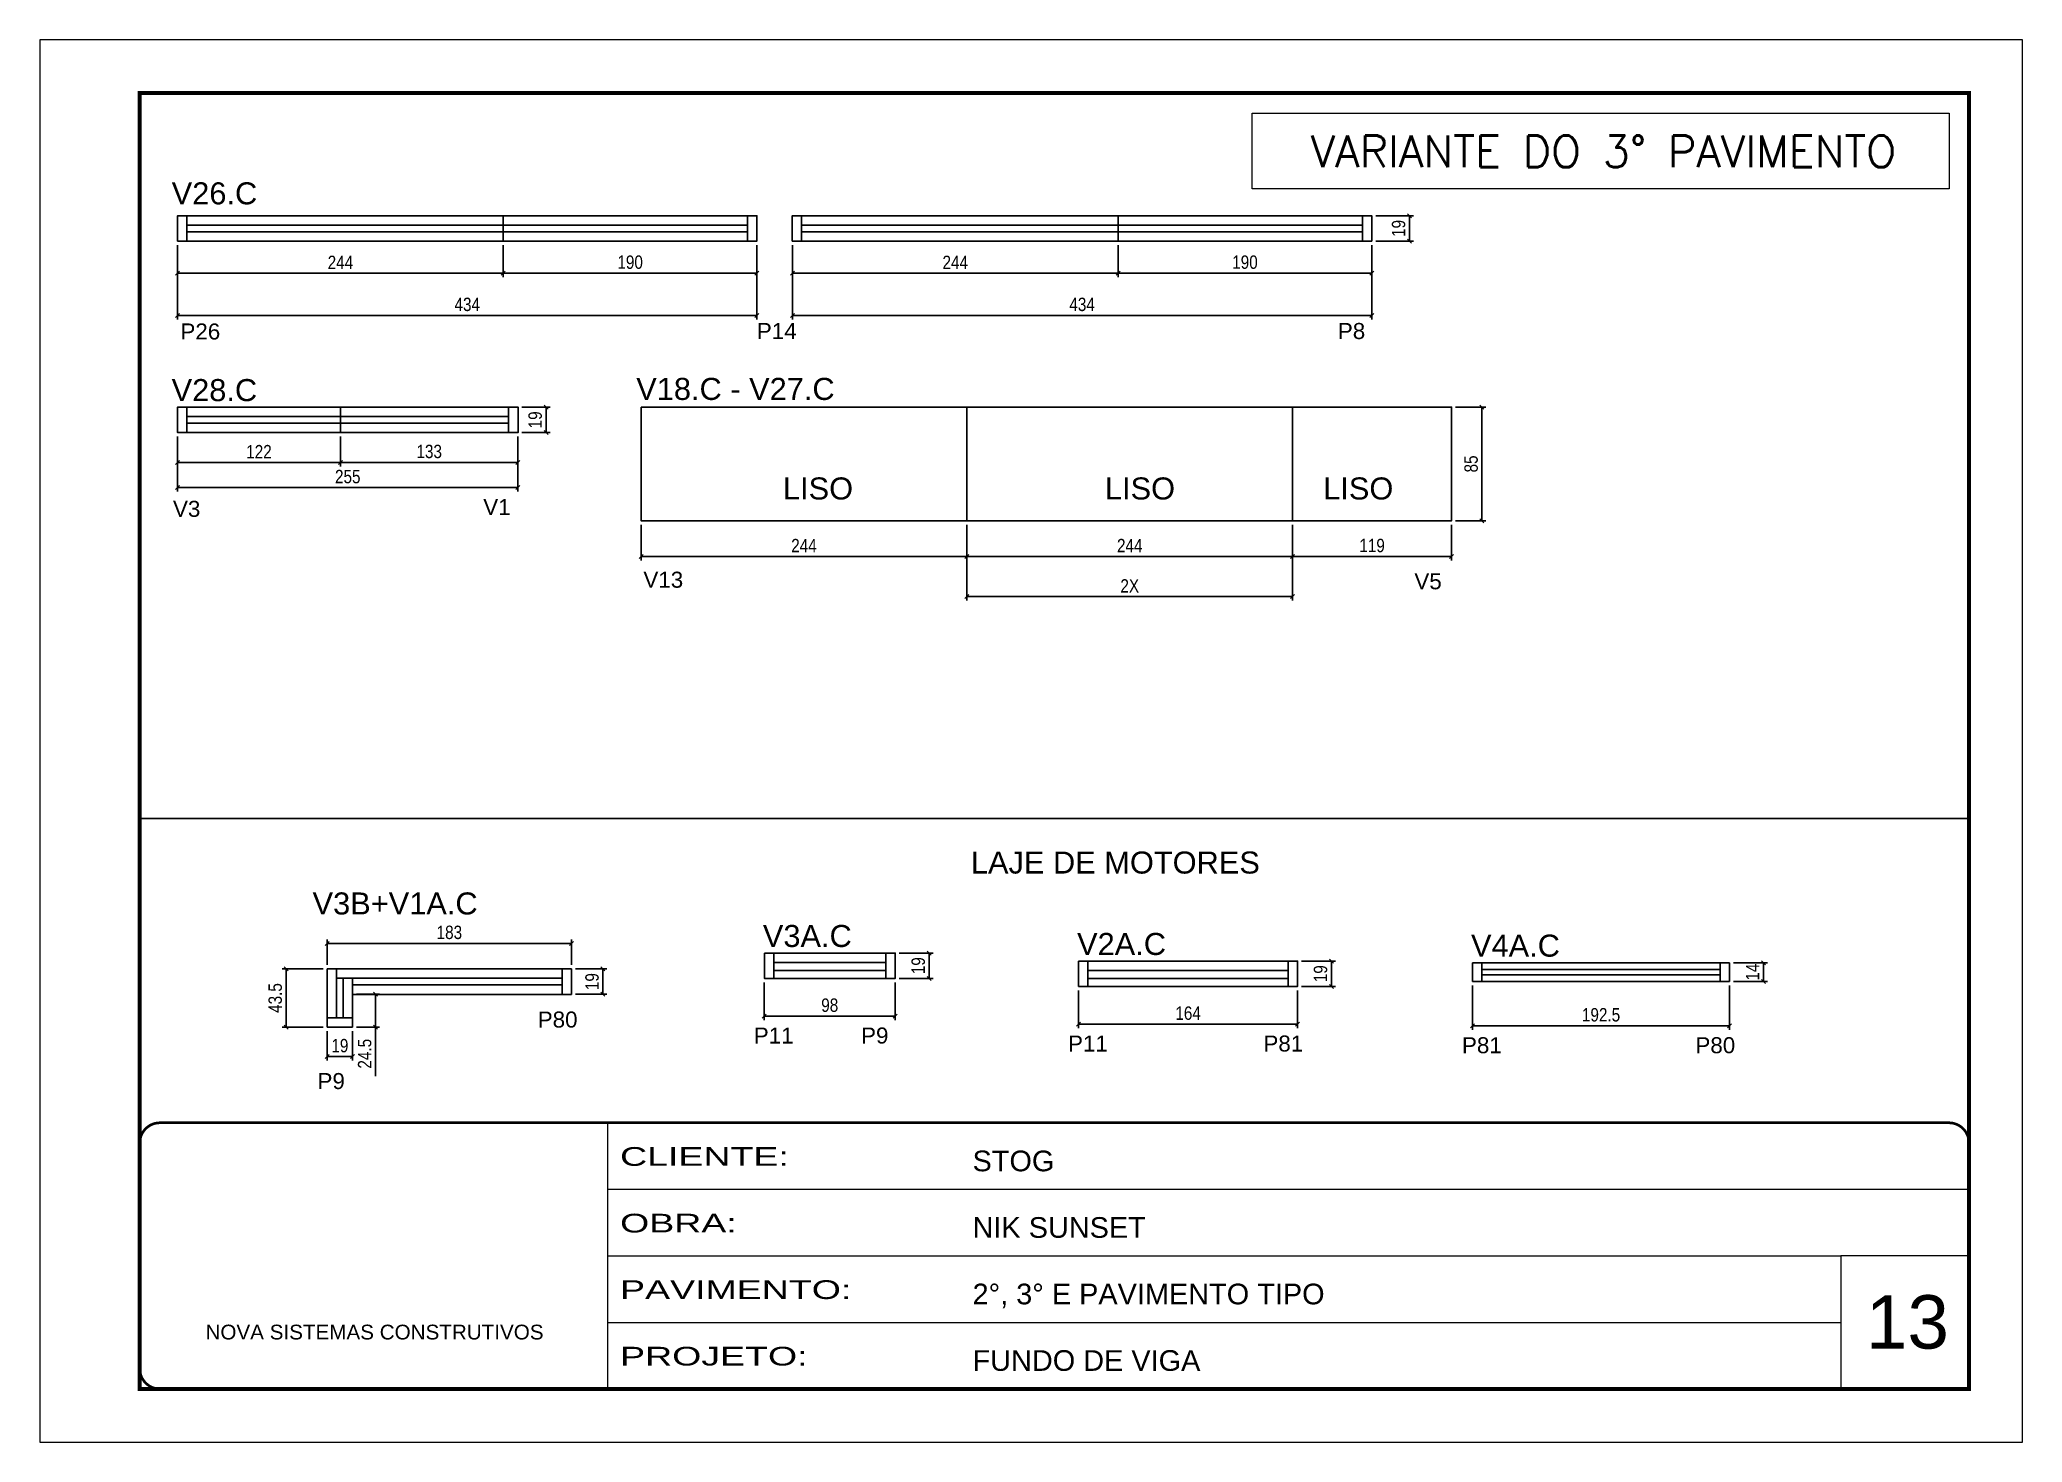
# Model space of a CAD drawing. Header units: millimetres. Extents: x 2437 to 8691, y -1523 to 4121.
# Drawn here: x 2437 to 3922, y -375 to 675 of the extents above; entities that cross this region are included whole.
import ezdxf

# ---------------------------------------------------------------- set-up
doc = ezdxf.new("R2010")
doc.units = ezdxf.units.MM
doc.linetypes.add('CONTINUO', pattern=[0])
doc.linetypes.add('DASHED', pattern=[0.75, 0.5, -0.25])
for name, color, linetype in [('5', 5, 'Continuous'), ('8', 8, 'Continuous'), ('COTA', 241, 'Continuous'), ('NOMENCLATURA', 7, 'Continuous'), ('Painéis', 200, 'Continuous'), ('SARR_2.2x7', 40, 'Continuous'), ('SARR_EDITAR', 141, 'Continuous')]:
    doc.layers.add(name, color=color, linetype=linetype)
for name, color, linetype, lineweight in [('CARIMBO', 255, 'Continuous', 9), ('Folhas', 255, 'Continuous', 9), ('SARRAFO DE PRESSAO', 251, 'DASHED', 9), ('Texto Seção', 7, 'Continuous', 15)]:
    doc.layers.add(name, color=color, linetype=linetype, lineweight=lineweight)
doc.styles.add('ARIAL', font='arial.ttf')
doc.styles.add('COTA TECNICA', font='techl___.ttf', dxfattribs={"height": 10})
doc.styles.add('COTA TECNICA-50', font='techl___.ttf', dxfattribs={"height": 10})
doc.styles.add('REGUA-120', font='ROMANS.shx', dxfattribs={"height": 15})
doc.styles.get("Standard").update_dxf_attribs({"font": 'arial.ttf'})
doc.styles.add('Tecnologia', font='')
doc.styles.get('Tecnologia').set_extended_font_data('Forgotten Futurist')
doc.dimstyles.new('COTA PAINEL-50', dxfattribs={"dimtxt": 10, "dimasz": 3, "dimexe": 3, "dimexo": 3, "dimgap": 3, "dimtad": 1, "dimdec": 1, "dimzin": 12, "dimdsep": 46, "dimtxsty": 'COTA TECNICA-50', "dimblk1": 'OBLIQUE', "dimblk2": 'OBLIQUE', "dimsah": 1, "dimcen": 0.9, "dimclrd": 4, "dimclre": 4, "dimclrt": 240, "dimadec": 1, "dimazin": 3, "dimtfac": 1, "dimtdec": 1, "dimtmove": 0, "dimatfit": 3, "dimfxl": 1, "dimtolj": 1, "dimtzin": 12, "dimarcsym": 0})
doc.dimstyles.new('PAINEL', dxfattribs={"dimtxt": 10, "dimasz": 3, "dimexe": 3, "dimexo": 3, "dimgap": 3, "dimtad": 1, "dimdec": 1, "dimzin": 12, "dimdsep": 46, "dimtxsty": 'COTA TECNICA', "dimblk1": 'OBLIQUE', "dimblk2": 'OBLIQUE', "dimsah": 1, "dimcen": 0.9, "dimclrd": 4, "dimclre": 4, "dimclrt": 240, "dimadec": 1, "dimazin": 3, "dimtfac": 1, "dimtdec": 1, "dimtmove": 0, "dimatfit": 3, "dimfxl": 1, "dimtolj": 1, "dimtzin": 12, "dimarcsym": 0})

msp = doc.modelspace()

# ---------------------------------------------------------------- texts
at = {"layer": '5', "linetype": 'Continuous'}
for s, p in [('P26', (2542.76, 450.67)), ('P14', (2974.51, 451.03)), ('P8', (3409.66, 451.03)), ('V3', (2537.21, 317.9)), ('V1', (2769.59, 319.28)), ('V13', (2889.53, 264.85)), ('V5', (3466.98, 263.68)), ('P80', (2810.38, -64.39)), ('P11', (2972.23, -76.36)), ('P9', (3052.57, -76.36)), ('P11', (3207.58, -82.35)), ('P81', (3353.92, -82.35)), ('P81', (3502.62, -83.61)), ('P80', (3677.47, -83.61)), ('P9', (2645.44, -110.45))]:
    msp.add_text(s, height=12, rotation=359.99996, dxfattribs=at).set_placement(p)
at = {"layer": 'CARIMBO', "style": 'ARIAL'}
msp.add_text('13', height=40, dxfattribs=at).set_placement((3805.2, -304.74))
at = {"layer": 'NOMENCLATURA', "linetype": 'Continuous'}
for s, p in [('V26.C', (2536.23, 551.83)), ('V28.C', (2536.18, 404.54)), ('V18.C - V27.C', (2884.17, 405.43)), ('LISO', (2994.05, 330.91)), ('LISO', (3235.2, 330.91)), ('LISO', (3398.69, 330.91)), ('LAJE DE MOTORES', (3134.81, 50.88)), ('V3B+V1A.C', (2641.74, 20.25)), ('V3A.C', (2979, -4.09)), ('V2A.C', (3214.35, -10.08)), ('V4A.C', (3509.39, -11.33))]:
    msp.add_text(s, height=16.5, dxfattribs=at).set_placement(p)
at = {"layer": 'Texto Seção', "insert": (3288.33, 579.65), "char_height": 23.7362, "width": 640.4194, "attachment_point": 7, "style": 'REGUA-120'}
msp.add_mtext('\\pxqc,t6;^JVARIANTE DO 3° PAVIMENTO', dxfattribs=at)

# ---------------------------------------------------------------- blocks, each defined once
blk = doc.blocks.new('9999999999')
at = {"color": 30, "linetype": 'CONTINUO'}
for p, q in [((98564.6, 34230.2), (98564.6, 34429.4)), ((98564.6, 34379.6), (99584, 34379.6)), ((98564.6, 34329.8), (99488, 34329.8)), ((99584, 34329.8), (99488, 34329.8)), ((99488, 34329.8), (99488, 34230.2)), ((98564.6, 34280), (99488, 34280))]:
    blk.add_line(p, q, dxfattribs=at)
at = {"color": 30, "linetype": 'CONTINUO', "const_width": 2}
blk.add_lwpolyline([(99584, 34230.2), (99584, 34414.4, 0.414214), (99569, 34429.4), (98229, 34429.4, 0.414214), (98214, 34414.4), (98214, 34245.2, 0.414214), (98229, 34230.2), (99584, 34230.2)], format="xyb", dxfattribs=at)
at = {"layer": 'Folhas'}
blk.add_lwpolyline([(98139, 34190.2), (99624, 34190.2), (99624, 35240.2), (98139, 35240.2)], close=True, dxfattribs=at)
at = {"layer": 'Folhas', "color": 30, "const_width": 3}
blk.add_lwpolyline([(98214, 34230.2), (99584, 34230.2), (99584, 35200.2), (98214, 35200.2)], close=True, dxfattribs=at)
at = {"color": 7, "linetype": 'Continuous', "ltscale": 5, "style": 'ARIAL'}
for s, height, p in [('STOG', 15.48, (98837.7, 34393.1)), ('NIK SUNSET', 15.48, (98837.7, 34343.3)), ('2°, 3° E PAVIMENTO TIPO', 15.483, (98837.7, 34293.5)), ('NOVA SISTEMAS CONSTRUTIVOS', 11.059, (98263.2, 34267.2)), ('FUNDO DE VIGA', 15.483, (98837.7, 34243.7))]:
    blk.add_text(s, height=height, dxfattribs=at).set_placement(p)
at = {"layer": 'Folhas', "color": 7, "style": 'Tecnologia', "width": 1.5}
for s, p in [('CLIENTE:', (98573.7, 34397.2)), ('OBRA:', (98573.7, 34347.3)), ('PAVIMENTO:', (98573.7, 34297.5)), ('PROJETO:', (98573.7, 34247.7))]:
    blk.add_text(s, height=14, dxfattribs=at).set_placement(p)
blk = doc.blocks.new('_Oblique')
at = {"color": 0, "linetype": 'ByBlock', "lineweight": -2}
blk.add_line((-0.5, -0.5), (0.5, 0.5), dxfattribs=at)
blk = doc.blocks.new('*D348')
at = {"layer": 'COTA', "color": 4, "lineweight": -2, "transparency": 16777216}
for p, q in [((2887.8, 312), (2887.8, 285.3)), ((3131.8, 312), (3131.8, 285.3)), ((2887.8, 288.3), (3131.8, 288.3))]:
    blk.add_line(p, q, dxfattribs=at)
at = {"layer": 'Defpoints', "color": 0, "transparency": 16777216}
for p in [(2887.8, 315), (3131.8, 315), (3131.8, 288.3)]:
    blk.add_point(p, dxfattribs=at)
at = {"layer": 'COTA', "color": 4, "lineweight": -2, "transparency": 16777216, "xscale": 3, "yscale": 3, "zscale": 3, "rotation": 180}
blk.add_blockref('_Oblique', (2887.8, 288.3), dxfattribs=at)
at = {"layer": 'COTA', "color": 4, "lineweight": -2, "transparency": 16777216, "xscale": 3, "yscale": 3, "zscale": 3}
blk.add_blockref('_Oblique', (3131.8, 288.3), dxfattribs=at)
at = {"layer": 'COTA', "color": 240, "transparency": 16777216, "insert": (3009.8, 296.4), "char_height": 10, "attachment_point": 5, "style": 'COTA TECNICA'}
blk.add_mtext('\\A1;244', dxfattribs=at)
blk = doc.blocks.new('*D349')
at = {"layer": 'COTA', "color": 4, "lineweight": -2, "transparency": 16777216}
for p, q in [((3131.8, 312), (3131.8, 285.3)), ((3375.8, 312), (3375.8, 285.3)), ((3131.8, 288.3), (3375.8, 288.3))]:
    blk.add_line(p, q, dxfattribs=at)
at = {"layer": 'Defpoints', "color": 0, "transparency": 16777216}
for p in [(3131.8, 315), (3375.8, 315), (3375.8, 288.3)]:
    blk.add_point(p, dxfattribs=at)
at = {"layer": 'COTA', "color": 4, "lineweight": -2, "transparency": 16777216, "xscale": 3, "yscale": 3, "zscale": 3, "rotation": 180}
blk.add_blockref('_Oblique', (3131.8, 288.3), dxfattribs=at)
at = {"layer": 'COTA', "color": 4, "lineweight": -2, "transparency": 16777216, "xscale": 3, "yscale": 3, "zscale": 3}
blk.add_blockref('_Oblique', (3375.8, 288.3), dxfattribs=at)
at = {"layer": 'COTA', "color": 240, "transparency": 16777216, "insert": (3253.8, 296.4), "char_height": 10, "attachment_point": 5, "style": 'COTA TECNICA'}
blk.add_mtext('\\A1;244', dxfattribs=at)
blk = doc.blocks.new('*D355')
at = {"layer": 'COTA', "color": 4, "lineweight": -2, "transparency": 16777216}
for p, q in [((3131.8, 312), (3131.8, 255.2)), ((3375.8, 312), (3375.8, 255.2)), ((3131.8, 258.2), (3375.8, 258.2))]:
    blk.add_line(p, q, dxfattribs=at)
at = {"layer": 'Defpoints', "color": 0, "transparency": 16777216}
for p in [(3131.8, 315), (3375.8, 315), (3375.8, 258.2)]:
    blk.add_point(p, dxfattribs=at)
at = {"layer": 'COTA', "color": 4, "lineweight": -2, "transparency": 16777216, "xscale": 3, "yscale": 3, "zscale": 3, "rotation": 180}
blk.add_blockref('_Oblique', (3131.8, 258.2), dxfattribs=at)
at = {"layer": 'COTA', "color": 4, "lineweight": -2, "transparency": 16777216, "xscale": 3, "yscale": 3, "zscale": 3}
blk.add_blockref('_Oblique', (3375.8, 258.2), dxfattribs=at)
at = {"layer": 'COTA', "color": 240, "transparency": 16777216, "insert": (3253.8, 266.2), "char_height": 10, "attachment_point": 5, "style": 'COTA TECNICA'}
blk.add_mtext('\\A1;2X', dxfattribs=at)
blk = doc.blocks.new('*D356')
at = {"layer": 'COTA', "color": 4, "lineweight": -2, "transparency": 16777216}
for p, q in [((3497.8, 400), (3520.6, 400)), ((3517.6, 315), (3517.6, 400)), ((3497.8, 315), (3520.6, 315))]:
    blk.add_line(p, q, dxfattribs=at)
at = {"layer": 'Defpoints', "color": 0, "transparency": 16777216}
for p in [(3494.8, 400), (3517.6, 400), (3494.8, 315)]:
    blk.add_point(p, dxfattribs=at)
at = {"layer": 'COTA', "color": 4, "lineweight": -2, "transparency": 16777216, "xscale": 3, "yscale": 3, "zscale": 3}
for p, rotation in [((3517.6, 400), 90), ((3517.6, 315), 270)]:
    blk.add_blockref('_Oblique', p, dxfattribs=dict(at, rotation=rotation))
at = {"layer": 'COTA', "color": 240, "transparency": 16777216, "insert": (3509.5, 357.5), "char_height": 10, "attachment_point": 5, "rotation": 90, "style": 'COTA TECNICA'}
blk.add_mtext('\\A1;85', dxfattribs=at)
blk = doc.blocks.new('*D352')
at = {"layer": 'COTA', "color": 4, "lineweight": -2, "transparency": 16777216}
for p, q in [((3375.8, 312), (3375.8, 285.3)), ((3494.8, 312), (3494.8, 285.3)), ((3375.8, 288.3), (3494.8, 288.3))]:
    blk.add_line(p, q, dxfattribs=at)
at = {"layer": 'Defpoints', "color": 0, "transparency": 16777216}
for p in [(3375.8, 315), (3494.8, 315), (3494.8, 288.3)]:
    blk.add_point(p, dxfattribs=at)
at = {"layer": 'COTA', "color": 4, "lineweight": -2, "transparency": 16777216, "xscale": 3, "yscale": 3, "zscale": 3, "rotation": 180}
blk.add_blockref('_Oblique', (3375.8, 288.3), dxfattribs=at)
at = {"layer": 'COTA', "color": 4, "lineweight": -2, "transparency": 16777216, "xscale": 3, "yscale": 3, "zscale": 3}
blk.add_blockref('_Oblique', (3494.8, 288.3), dxfattribs=at)
at = {"layer": 'COTA', "color": 240, "transparency": 16777216, "insert": (3435.3, 296.4), "char_height": 10, "attachment_point": 5, "style": 'COTA TECNICA'}
blk.add_mtext('\\A1;119', dxfattribs=at)
blk = doc.blocks.new('*D343')
at = {"layer": 'COTA', "color": 4, "linetype": 'ByBlock', "lineweight": -2, "transparency": 16777216}
for p, q in [((2540.6, 521.3), (2540.6, 497.4)), ((2784.6, 521.3), (2784.6, 497.4)), ((2540.6, 500.4), (2784.6, 500.4))]:
    blk.add_line(p, q, dxfattribs=at)
at = {"layer": 'Defpoints', "color": 0, "linetype": 'ByBlock', "transparency": 16777216}
for p in [(2540.6, 524.3), (2784.6, 524.3), (2784.6, 500.4)]:
    blk.add_point(p, dxfattribs=at)
at = {"layer": 'COTA', "color": 4, "linetype": 'ByBlock', "lineweight": -2, "transparency": 16777216, "xscale": 3, "yscale": 3, "zscale": 3, "rotation": 180}
blk.add_blockref('_Oblique', (2540.6, 500.4), dxfattribs=at)
at = {"layer": 'COTA', "color": 4, "linetype": 'ByBlock', "lineweight": -2, "transparency": 16777216, "xscale": 3, "yscale": 3, "zscale": 3}
blk.add_blockref('_Oblique', (2784.6, 500.4), dxfattribs=at)
at = {"layer": 'COTA', "color": 240, "linetype": 'ByBlock', "transparency": 16777216, "insert": (2662.6, 508.4), "char_height": 10, "attachment_point": 5, "style": 'COTA TECNICA-50'}
blk.add_mtext('\\A1;244', dxfattribs=at)
blk = doc.blocks.new('*D344')
at = {"layer": 'COTA', "color": 4, "linetype": 'ByBlock', "lineweight": -2, "transparency": 16777216}
for p, q in [((2784.6, 521.3), (2784.6, 497.4)), ((2974.6, 521.3), (2974.6, 497.4)), ((2784.6, 500.4), (2974.6, 500.4))]:
    blk.add_line(p, q, dxfattribs=at)
at = {"layer": 'Defpoints', "color": 0, "linetype": 'ByBlock', "transparency": 16777216}
for p in [(2784.6, 524.3), (2974.6, 524.3), (2974.6, 500.4)]:
    blk.add_point(p, dxfattribs=at)
at = {"layer": 'COTA', "color": 4, "linetype": 'ByBlock', "lineweight": -2, "transparency": 16777216, "xscale": 3, "yscale": 3, "zscale": 3, "rotation": 180}
blk.add_blockref('_Oblique', (2784.6, 500.4), dxfattribs=at)
at = {"layer": 'COTA', "color": 4, "linetype": 'ByBlock', "lineweight": -2, "transparency": 16777216, "xscale": 3, "yscale": 3, "zscale": 3}
blk.add_blockref('_Oblique', (2974.6, 500.4), dxfattribs=at)
at = {"layer": 'COTA', "color": 240, "linetype": 'ByBlock', "transparency": 16777216, "insert": (2879.6, 508.5), "char_height": 10, "attachment_point": 5, "style": 'COTA TECNICA-50'}
blk.add_mtext('\\A1;190', dxfattribs=at)
blk = doc.blocks.new('*D353')
at = {"layer": 'COTA', "color": 4, "lineweight": -2, "transparency": 16777216}
for p, q in [((2540.6, 521.3), (2540.6, 465.7)), ((2974.6, 521.3), (2974.6, 465.7)), ((2540.6, 468.7), (2974.6, 468.7))]:
    blk.add_line(p, q, dxfattribs=at)
at = {"layer": 'Defpoints', "color": 0, "transparency": 16777216}
for p in [(2540.6, 524.3), (2974.6, 524.3), (2974.6, 468.7)]:
    blk.add_point(p, dxfattribs=at)
at = {"layer": 'COTA', "color": 4, "lineweight": -2, "transparency": 16777216, "xscale": 3, "yscale": 3, "zscale": 3, "rotation": 180}
blk.add_blockref('_Oblique', (2540.6, 468.7), dxfattribs=at)
at = {"layer": 'COTA', "color": 4, "lineweight": -2, "transparency": 16777216, "xscale": 3, "yscale": 3, "zscale": 3}
blk.add_blockref('_Oblique', (2974.6, 468.7), dxfattribs=at)
at = {"layer": 'COTA', "color": 240, "transparency": 16777216, "insert": (2757.6, 476.9), "char_height": 10, "attachment_point": 5, "style": 'COTA TECNICA'}
blk.add_mtext('\\A1;434', dxfattribs=at)
blk = doc.blocks.new('*D345')
at = {"layer": 'COTA', "color": 4, "lineweight": -2, "transparency": 16777216}
for p, q in [((3438, 543.3), (3466.3, 543.3)), ((3463.3, 524.3), (3463.3, 543.3)), ((3438, 524.3), (3466.3, 524.3))]:
    blk.add_line(p, q, dxfattribs=at)
at = {"layer": 'Defpoints', "color": 0, "transparency": 16777216}
for p in [(3435, 543.3), (3463.3, 543.3), (3435, 524.3)]:
    blk.add_point(p, dxfattribs=at)
at = {"layer": 'COTA', "color": 4, "lineweight": -2, "transparency": 16777216, "xscale": 3, "yscale": 3, "zscale": 3}
for p, rotation in [((3463.3, 543.3), 90), ((3463.3, 524.3), 270)]:
    blk.add_blockref('_Oblique', p, dxfattribs=dict(at, rotation=rotation))
at = {"layer": 'COTA', "color": 240, "transparency": 16777216, "insert": (3455.2, 533.8), "char_height": 10, "attachment_point": 5, "rotation": 90, "style": 'COTA TECNICA'}
blk.add_mtext('\\A1;19', dxfattribs=at)
blk = doc.blocks.new('*D346')
at = {"layer": 'COTA', "color": 4, "linetype": 'ByBlock', "lineweight": -2, "transparency": 16777216}
for p, q in [((3001.1, 521.3), (3001.1, 497.4)), ((3245.1, 521.3), (3245.1, 497.4)), ((3001.1, 500.4), (3245.1, 500.4))]:
    blk.add_line(p, q, dxfattribs=at)
at = {"layer": 'Defpoints', "color": 0, "linetype": 'ByBlock', "transparency": 16777216}
for p in [(3001.1, 524.3), (3245.1, 524.3), (3245.1, 500.4)]:
    blk.add_point(p, dxfattribs=at)
at = {"layer": 'COTA', "color": 4, "linetype": 'ByBlock', "lineweight": -2, "transparency": 16777216, "xscale": 3, "yscale": 3, "zscale": 3, "rotation": 180}
blk.add_blockref('_Oblique', (3001.1, 500.4), dxfattribs=at)
at = {"layer": 'COTA', "color": 4, "linetype": 'ByBlock', "lineweight": -2, "transparency": 16777216, "xscale": 3, "yscale": 3, "zscale": 3}
blk.add_blockref('_Oblique', (3245.1, 500.4), dxfattribs=at)
at = {"layer": 'COTA', "color": 240, "linetype": 'ByBlock', "transparency": 16777216, "insert": (3123.1, 508.4), "char_height": 10, "attachment_point": 5, "style": 'COTA TECNICA-50'}
blk.add_mtext('\\A1;244', dxfattribs=at)
blk = doc.blocks.new('*D347')
at = {"layer": 'COTA', "color": 4, "linetype": 'ByBlock', "lineweight": -2, "transparency": 16777216}
for p, q in [((3245.1, 521.3), (3245.1, 497.4)), ((3435, 521.3), (3435, 497.4)), ((3245.1, 500.4), (3435, 500.4))]:
    blk.add_line(p, q, dxfattribs=at)
at = {"layer": 'Defpoints', "color": 0, "linetype": 'ByBlock', "transparency": 16777216}
for p in [(3245.1, 524.3), (3435, 524.3), (3435, 500.4)]:
    blk.add_point(p, dxfattribs=at)
at = {"layer": 'COTA', "color": 4, "linetype": 'ByBlock', "lineweight": -2, "transparency": 16777216, "xscale": 3, "yscale": 3, "zscale": 3, "rotation": 180}
blk.add_blockref('_Oblique', (3245.1, 500.4), dxfattribs=at)
at = {"layer": 'COTA', "color": 4, "linetype": 'ByBlock', "lineweight": -2, "transparency": 16777216, "xscale": 3, "yscale": 3, "zscale": 3}
blk.add_blockref('_Oblique', (3435, 500.4), dxfattribs=at)
at = {"layer": 'COTA', "color": 240, "linetype": 'ByBlock', "transparency": 16777216, "insert": (3340.1, 508.5), "char_height": 10, "attachment_point": 5, "style": 'COTA TECNICA-50'}
blk.add_mtext('\\A1;190', dxfattribs=at)
blk = doc.blocks.new('*D354')
at = {"layer": 'COTA', "color": 4, "lineweight": -2, "transparency": 16777216}
for p, q in [((3001.1, 521.3), (3001.1, 465.7)), ((3435, 521.3), (3435, 465.7)), ((3001.1, 468.7), (3435, 468.7))]:
    blk.add_line(p, q, dxfattribs=at)
at = {"layer": 'Defpoints', "color": 0, "transparency": 16777216}
for p in [(3001.1, 524.3), (3435, 524.3), (3435, 468.7)]:
    blk.add_point(p, dxfattribs=at)
at = {"layer": 'COTA', "color": 4, "lineweight": -2, "transparency": 16777216, "xscale": 3, "yscale": 3, "zscale": 3, "rotation": 180}
blk.add_blockref('_Oblique', (3001.1, 468.7), dxfattribs=at)
at = {"layer": 'COTA', "color": 4, "lineweight": -2, "transparency": 16777216, "xscale": 3, "yscale": 3, "zscale": 3}
blk.add_blockref('_Oblique', (3435, 468.7), dxfattribs=at)
at = {"layer": 'COTA', "color": 240, "transparency": 16777216, "insert": (3218.1, 476.9), "char_height": 10, "attachment_point": 5, "style": 'COTA TECNICA'}
blk.add_mtext('\\A1;434', dxfattribs=at)
blk = doc.blocks.new('*D350')
at = {"layer": 'COTA', "color": 4, "linetype": 'ByBlock', "lineweight": -2, "transparency": 16777216}
for p, q in [((2540.6, 378), (2540.6, 355.6)), ((2662.6, 378), (2662.6, 355.6)), ((2540.6, 358.6), (2662.6, 358.6))]:
    blk.add_line(p, q, dxfattribs=at)
at = {"layer": 'Defpoints', "color": 0, "linetype": 'ByBlock', "transparency": 16777216}
for p in [(2540.6, 381), (2662.6, 381), (2662.6, 358.6)]:
    blk.add_point(p, dxfattribs=at)
at = {"layer": 'COTA', "color": 4, "linetype": 'ByBlock', "lineweight": -2, "transparency": 16777216, "xscale": 3, "yscale": 3, "zscale": 3, "rotation": 180}
blk.add_blockref('_Oblique', (2540.6, 358.6), dxfattribs=at)
at = {"layer": 'COTA', "color": 4, "linetype": 'ByBlock', "lineweight": -2, "transparency": 16777216, "xscale": 3, "yscale": 3, "zscale": 3}
blk.add_blockref('_Oblique', (2662.6, 358.6), dxfattribs=at)
at = {"layer": 'COTA', "color": 240, "linetype": 'ByBlock', "transparency": 16777216, "insert": (2601.6, 366.7), "char_height": 10, "attachment_point": 5, "style": 'COTA TECNICA-50'}
blk.add_mtext('\\A1;122', dxfattribs=at)
blk = doc.blocks.new('*D351')
at = {"layer": 'COTA', "color": 4, "linetype": 'ByBlock', "lineweight": -2, "transparency": 16777216}
for p, q in [((2662.6, 378), (2662.6, 355.6)), ((2795.6, 378), (2795.6, 355.6)), ((2662.6, 358.6), (2795.6, 358.6))]:
    blk.add_line(p, q, dxfattribs=at)
at = {"layer": 'Defpoints', "color": 0, "linetype": 'ByBlock', "transparency": 16777216}
for p in [(2662.6, 381), (2795.6, 381), (2795.6, 358.6)]:
    blk.add_point(p, dxfattribs=at)
at = {"layer": 'COTA', "color": 4, "linetype": 'ByBlock', "lineweight": -2, "transparency": 16777216, "xscale": 3, "yscale": 3, "zscale": 3, "rotation": 180}
blk.add_blockref('_Oblique', (2662.6, 358.6), dxfattribs=at)
at = {"layer": 'COTA', "color": 4, "linetype": 'ByBlock', "lineweight": -2, "transparency": 16777216, "xscale": 3, "yscale": 3, "zscale": 3}
blk.add_blockref('_Oblique', (2795.6, 358.6), dxfattribs=at)
at = {"layer": 'COTA', "color": 240, "linetype": 'ByBlock', "transparency": 16777216, "insert": (2729.1, 366.8), "char_height": 10, "attachment_point": 5, "style": 'COTA TECNICA-50'}
blk.add_mtext('\\A1;133', dxfattribs=at)
blk = doc.blocks.new('*D357')
at = {"layer": 'COTA', "color": 4, "lineweight": -2, "transparency": 16777216}
for p, q in [((2540.6, 378), (2540.6, 336.9)), ((2795.6, 378), (2795.6, 336.9)), ((2540.6, 339.9), (2795.6, 339.9))]:
    blk.add_line(p, q, dxfattribs=at)
at = {"layer": 'Defpoints', "color": 0, "transparency": 16777216}
for p in [(2540.6, 381), (2795.6, 381), (2795.6, 339.9)]:
    blk.add_point(p, dxfattribs=at)
at = {"layer": 'COTA', "color": 4, "lineweight": -2, "transparency": 16777216, "xscale": 3, "yscale": 3, "zscale": 3, "rotation": 180}
blk.add_blockref('_Oblique', (2540.6, 339.9), dxfattribs=at)
at = {"layer": 'COTA', "color": 4, "lineweight": -2, "transparency": 16777216, "xscale": 3, "yscale": 3, "zscale": 3}
blk.add_blockref('_Oblique', (2795.6, 339.9), dxfattribs=at)
at = {"layer": 'COTA', "color": 240, "transparency": 16777216, "insert": (2668.1, 348), "char_height": 10, "attachment_point": 5, "style": 'COTA TECNICA'}
blk.add_mtext('\\A1;255', dxfattribs=at)
blk = doc.blocks.new('*D358')
at = {"layer": 'COTA', "color": 4, "lineweight": -2, "transparency": 16777216}
for p, q in [((2798.6, 400), (2819.6, 400)), ((2816.6, 400), (2816.6, 381)), ((2798.6, 381), (2819.6, 381))]:
    blk.add_line(p, q, dxfattribs=at)
at = {"layer": 'Defpoints', "color": 0, "transparency": 16777216}
for p in [(2795.6, 400), (2795.6, 381), (2816.6, 381)]:
    blk.add_point(p, dxfattribs=at)
at = {"layer": 'COTA', "color": 4, "lineweight": -2, "transparency": 16777216, "xscale": 3, "yscale": 3, "zscale": 3}
for p, rotation in [((2816.6, 400), 90), ((2816.6, 381), 270)]:
    blk.add_blockref('_Oblique', p, dxfattribs=dict(at, rotation=rotation))
at = {"layer": 'COTA', "color": 240, "transparency": 16777216, "insert": (2808.5, 390.5), "char_height": 10, "attachment_point": 5, "rotation": 90, "style": 'COTA TECNICA-50'}
blk.add_mtext('\\A1;19', dxfattribs=at)
blk = doc.blocks.new('*D359')
at = {"layer": 'COTA', "color": 4, "lineweight": -2, "transparency": 16777216}
for p, q in [((2652.7, -17.5), (2652.7, 1.5)), ((2835.7, -17.5), (2835.7, 1.5)), ((2835.7, -1.5), (2652.7, -1.5))]:
    blk.add_line(p, q, dxfattribs=at)
at = {"layer": 'Defpoints', "color": 0, "transparency": 16777216}
for p in [(2652.7, -1.5), (2652.7, -20.5), (2835.7, -20.5)]:
    blk.add_point(p, dxfattribs=at)
at = {"layer": 'COTA', "color": 4, "lineweight": -2, "transparency": 16777216, "xscale": 3, "yscale": 3, "zscale": 3, "rotation": 180}
blk.add_blockref('_Oblique', (2652.7, -1.5), dxfattribs=at)
at = {"layer": 'COTA', "color": 4, "lineweight": -2, "transparency": 16777216, "xscale": 3, "yscale": 3, "zscale": 3}
blk.add_blockref('_Oblique', (2835.7, -1.5), dxfattribs=at)
at = {"layer": 'COTA', "color": 240, "transparency": 16777216, "insert": (2744.2, 6.8), "char_height": 10, "attachment_point": 5, "style": 'COTA TECNICA'}
blk.add_mtext('\\A1;183', dxfattribs=at)
blk = doc.blocks.new('*D360')
at = {"layer": 'COTA', "color": 4, "lineweight": -2, "transparency": 16777216}
for p, q in [((2649.7, -20.5), (2619, -20.5)), ((2622, -20.5), (2622, -64)), ((2649.7, -64), (2619, -64))]:
    blk.add_line(p, q, dxfattribs=at)
at = {"layer": 'Defpoints', "color": 0, "transparency": 16777216}
for p in [(2652.7, -20.5), (2622, -64), (2652.7, -64)]:
    blk.add_point(p, dxfattribs=at)
at = {"layer": 'COTA', "color": 4, "lineweight": -2, "transparency": 16777216, "xscale": 3, "yscale": 3, "zscale": 3}
for p, rotation in [((2622, -20.5), 90), ((2622, -64), 270)]:
    blk.add_blockref('_Oblique', p, dxfattribs=dict(at, rotation=rotation))
at = {"layer": 'COTA', "color": 240, "transparency": 16777216, "insert": (2613.8, -42.3), "char_height": 10, "attachment_point": 5, "rotation": 90, "style": 'COTA TECNICA-50'}
blk.add_mtext('\\A1;43.5', dxfattribs=at)
blk = doc.blocks.new('*D361')
at = {"layer": 'COTA', "color": 4, "lineweight": -2, "transparency": 16777216}
for p, q in [((2674.7, -39.5), (2691.9, -39.5)), ((2688.9, -39.5), (2688.9, -64)), ((2674.7, -64), (2691.9, -64)), ((2688.9, -64), (2688.9, -100.9))]:
    blk.add_line(p, q, dxfattribs=at)
at = {"layer": 'Defpoints', "color": 0, "transparency": 16777216}
for p in [(2671.7, -39.5), (2671.7, -64), (2688.9, -64)]:
    blk.add_point(p, dxfattribs=at)
at = {"layer": 'COTA', "color": 4, "lineweight": -2, "transparency": 16777216, "xscale": 3, "yscale": 3, "zscale": 3}
for p, rotation in [((2688.9, -39.5), 90), ((2688.9, -64), 270)]:
    blk.add_blockref('_Oblique', p, dxfattribs=dict(at, rotation=rotation))
at = {"layer": 'COTA', "color": 240, "transparency": 16777216, "insert": (2680.8, -84), "char_height": 10, "attachment_point": 5, "rotation": 90, "style": 'COTA TECNICA-50'}
blk.add_mtext('\\A1;24.5', dxfattribs=at)
blk = doc.blocks.new('*D362')
at = {"layer": 'COTA', "color": 4, "lineweight": -2, "transparency": 16777216}
for p, q in [((2652.7, -67), (2652.7, -89.1)), ((2671.7, -67), (2671.7, -89.1)), ((2671.7, -86.1), (2652.7, -86.1))]:
    blk.add_line(p, q, dxfattribs=at)
at = {"layer": 'Defpoints', "color": 0, "transparency": 16777216}
for p in [(2652.7, -64), (2671.7, -64), (2652.7, -86.1)]:
    blk.add_point(p, dxfattribs=at)
at = {"layer": 'COTA', "color": 4, "lineweight": -2, "transparency": 16777216, "xscale": 3, "yscale": 3, "zscale": 3, "rotation": 180}
blk.add_blockref('_Oblique', (2652.7, -86.1), dxfattribs=at)
at = {"layer": 'COTA', "color": 4, "lineweight": -2, "transparency": 16777216, "xscale": 3, "yscale": 3, "zscale": 3}
blk.add_blockref('_Oblique', (2671.7, -86.1), dxfattribs=at)
at = {"layer": 'COTA', "color": 240, "transparency": 16777216, "insert": (2662.2, -78), "char_height": 10, "attachment_point": 5, "style": 'COTA TECNICA-50'}
blk.add_mtext('\\A1;19', dxfattribs=at)
blk = doc.blocks.new('*D363')
at = {"layer": 'COTA', "color": 4, "lineweight": -2, "transparency": 16777216}
for p, q in [((2838.7, -20.5), (2862.2, -20.5)), ((2859.2, -20.5), (2859.2, -39.5)), ((2838.7, -39.5), (2862.2, -39.5))]:
    blk.add_line(p, q, dxfattribs=at)
at = {"layer": 'Defpoints', "color": 0, "transparency": 16777216}
for p in [(2835.7, -20.5), (2835.7, -39.5), (2859.2, -39.5)]:
    blk.add_point(p, dxfattribs=at)
at = {"layer": 'COTA', "color": 4, "lineweight": -2, "transparency": 16777216, "xscale": 3, "yscale": 3, "zscale": 3}
for p, rotation in [((2859.2, -20.5), 90), ((2859.2, -39.5), 270)]:
    blk.add_blockref('_Oblique', p, dxfattribs=dict(at, rotation=rotation))
at = {"layer": 'COTA', "color": 240, "transparency": 16777216, "insert": (2851.1, -30), "char_height": 10, "attachment_point": 5, "rotation": 90, "style": 'COTA TECNICA'}
blk.add_mtext('\\A1;19', dxfattribs=at)
blk = doc.blocks.new('*D364')
at = {"layer": 'COTA', "color": 4, "linetype": 'ByBlock', "lineweight": -2, "transparency": 16777216}
for p, q in [((2980.1, -30.6), (2980.1, -58.8)), ((3078.1, -30.6), (3078.1, -58.8)), ((2980.1, -55.8), (3078.1, -55.8))]:
    blk.add_line(p, q, dxfattribs=at)
at = {"layer": 'Defpoints', "color": 0, "linetype": 'ByBlock', "transparency": 16777216}
for p in [(2980.1, -27.6), (3078.1, -27.6), (3078.1, -55.8)]:
    blk.add_point(p, dxfattribs=at)
at = {"layer": 'COTA', "color": 4, "linetype": 'ByBlock', "lineweight": -2, "transparency": 16777216, "xscale": 3, "yscale": 3, "zscale": 3, "rotation": 180}
blk.add_blockref('_Oblique', (2980.1, -55.8), dxfattribs=at)
at = {"layer": 'COTA', "color": 4, "linetype": 'ByBlock', "lineweight": -2, "transparency": 16777216, "xscale": 3, "yscale": 3, "zscale": 3}
blk.add_blockref('_Oblique', (3078.1, -55.8), dxfattribs=at)
at = {"layer": 'COTA', "color": 240, "linetype": 'ByBlock', "transparency": 16777216, "insert": (3029.1, -47.7), "char_height": 10, "attachment_point": 5, "style": 'COTA TECNICA-50'}
blk.add_mtext('\\A1;98', dxfattribs=at)
blk = doc.blocks.new('*D365')
at = {"layer": 'COTA', "color": 4, "lineweight": -2, "transparency": 16777216}
for p, q in [((3081.1, -8.6), (3106.5, -8.6)), ((3103.5, -27.6), (3103.5, -8.6)), ((3081.1, -27.6), (3106.5, -27.6))]:
    blk.add_line(p, q, dxfattribs=at)
at = {"layer": 'Defpoints', "color": 0, "transparency": 16777216}
for p in [(3078.1, -8.6), (3103.5, -8.6), (3078.1, -27.6)]:
    blk.add_point(p, dxfattribs=at)
at = {"layer": 'COTA', "color": 4, "lineweight": -2, "transparency": 16777216, "xscale": 3, "yscale": 3, "zscale": 3}
for p, rotation in [((3103.5, -8.6), 90), ((3103.5, -27.6), 270)]:
    blk.add_blockref('_Oblique', p, dxfattribs=dict(at, rotation=rotation))
at = {"layer": 'COTA', "color": 240, "transparency": 16777216, "insert": (3095.4, -18.1), "char_height": 10, "attachment_point": 5, "rotation": 90, "style": 'COTA TECNICA'}
blk.add_mtext('\\A1;19', dxfattribs=at)
blk = doc.blocks.new('*D366')
at = {"layer": 'COTA', "color": 4, "linetype": 'ByBlock', "lineweight": -2, "transparency": 16777216}
for p, q in [((3215.5, -36.6), (3215.5, -64.8)), ((3379.5, -36.6), (3379.5, -64.8)), ((3215.5, -61.8), (3379.5, -61.8))]:
    blk.add_line(p, q, dxfattribs=at)
at = {"layer": 'Defpoints', "color": 0, "linetype": 'ByBlock', "transparency": 16777216}
for p in [(3215.5, -33.6), (3379.5, -33.6), (3379.5, -61.8)]:
    blk.add_point(p, dxfattribs=at)
at = {"layer": 'COTA', "color": 4, "linetype": 'ByBlock', "lineweight": -2, "transparency": 16777216, "xscale": 3, "yscale": 3, "zscale": 3, "rotation": 180}
blk.add_blockref('_Oblique', (3215.5, -61.8), dxfattribs=at)
at = {"layer": 'COTA', "color": 4, "linetype": 'ByBlock', "lineweight": -2, "transparency": 16777216, "xscale": 3, "yscale": 3, "zscale": 3}
blk.add_blockref('_Oblique', (3379.5, -61.8), dxfattribs=at)
at = {"layer": 'COTA', "color": 240, "linetype": 'ByBlock', "transparency": 16777216, "insert": (3297.5, -53.7), "char_height": 10, "attachment_point": 5, "style": 'COTA TECNICA-50'}
blk.add_mtext('\\A1;164', dxfattribs=at)
blk = doc.blocks.new('*D367')
at = {"layer": 'COTA', "color": 4, "lineweight": -2, "transparency": 16777216}
for p, q in [((3382.5, -14.6), (3407.8, -14.6)), ((3404.8, -33.6), (3404.8, -14.6)), ((3382.5, -33.6), (3407.8, -33.6))]:
    blk.add_line(p, q, dxfattribs=at)
at = {"layer": 'Defpoints', "color": 0, "transparency": 16777216}
for p in [(3379.5, -14.6), (3404.8, -14.6), (3379.5, -33.6)]:
    blk.add_point(p, dxfattribs=at)
at = {"layer": 'COTA', "color": 4, "lineweight": -2, "transparency": 16777216, "xscale": 3, "yscale": 3, "zscale": 3}
for p, rotation in [((3404.8, -14.6), 90), ((3404.8, -33.6), 270)]:
    blk.add_blockref('_Oblique', p, dxfattribs=dict(at, rotation=rotation))
at = {"layer": 'COTA', "color": 240, "transparency": 16777216, "insert": (3396.7, -24.1), "char_height": 10, "attachment_point": 5, "rotation": 90, "style": 'COTA TECNICA'}
blk.add_mtext('\\A1;19', dxfattribs=at)
blk = doc.blocks.new('*D368')
at = {"layer": 'COTA', "color": 4, "linetype": 'ByBlock', "lineweight": -2, "transparency": 16777216}
for p, q in [((3510.5, -32.9), (3510.5, -66)), ((3703, -32.9), (3703, -66)), ((3510.5, -63), (3703, -63))]:
    blk.add_line(p, q, dxfattribs=at)
at = {"layer": 'Defpoints', "color": 0, "linetype": 'ByBlock', "transparency": 16777216}
for p in [(3510.5, -29.9), (3703, -29.9), (3703, -63)]:
    blk.add_point(p, dxfattribs=at)
at = {"layer": 'COTA', "color": 4, "linetype": 'ByBlock', "lineweight": -2, "transparency": 16777216, "xscale": 3, "yscale": 3, "zscale": 3, "rotation": 180}
blk.add_blockref('_Oblique', (3510.5, -63), dxfattribs=at)
at = {"layer": 'COTA', "color": 4, "linetype": 'ByBlock', "lineweight": -2, "transparency": 16777216, "xscale": 3, "yscale": 3, "zscale": 3}
blk.add_blockref('_Oblique', (3703, -63), dxfattribs=at)
at = {"layer": 'COTA', "color": 240, "linetype": 'ByBlock', "transparency": 16777216, "insert": (3606.8, -54.9), "char_height": 10, "attachment_point": 5, "style": 'COTA TECNICA-50'}
blk.add_mtext('\\A1;192.5', dxfattribs=at)
blk = doc.blocks.new('*D369')
at = {"layer": 'COTA', "color": 4, "lineweight": -2, "transparency": 16777216}
for p, q in [((3706, -15.9), (3731.4, -15.9)), ((3728.4, -29.9), (3728.4, -15.9)), ((3706, -29.9), (3731.4, -29.9))]:
    blk.add_line(p, q, dxfattribs=at)
at = {"layer": 'Defpoints', "color": 0, "transparency": 16777216}
for p in [(3703, -15.9), (3728.4, -15.9), (3703, -29.9)]:
    blk.add_point(p, dxfattribs=at)
at = {"layer": 'COTA', "color": 4, "lineweight": -2, "transparency": 16777216, "xscale": 3, "yscale": 3, "zscale": 3}
for p, rotation in [((3728.4, -15.9), 90), ((3728.4, -29.9), 270)]:
    blk.add_blockref('_Oblique', p, dxfattribs=dict(at, rotation=rotation))
at = {"layer": 'COTA', "color": 240, "transparency": 16777216, "insert": (3720.3, -22.9), "char_height": 10, "attachment_point": 5, "rotation": 90, "style": 'COTA TECNICA'}
blk.add_mtext('\\A1;14', dxfattribs=at)

# ---------------------------------------------------------------- dimensions: what is measured, and where the dimension line sits
at = {"layer": 'COTA'}
for base, p1, p2, angle, dimstyle, picture, middle in [((3463.31, 543.28), (3435.04, 524.28), (3435.04, 543.28), 90, 'PAINEL', '*D345', (3455.22, 533.78)), ((2816.57, 381.02), (2795.61, 400.02), (2795.61, 381.02), 90, 'COTA PAINEL-50', '*D358', (2808.48, 390.52)), ((2622.02, -64.03), (2652.71, -20.53), (2652.71, -64.03), 270, 'COTA PAINEL-50', '*D360', (2613.8, -42.28)), ((2688.93, -64.03), (2671.71, -39.53), (2671.71, -64.03), 270, 'COTA PAINEL-50', '*D361', (2680.82, -83.97)), ((2652.71, -86.13), (2671.71, -64.03), (2652.71, -64.03), 180, 'COTA PAINEL-50', '*D362', (2662.21, -78.04))]:
    dim = msp.add_linear_dim(base=base, p1=p1, p2=p2, angle=angle, dimstyle=dimstyle, dxfattribs=at)
    dim.commit()
    dim.dimension.update_dxf_attribs({"geometry": picture, "text_midpoint": middle})
at = {"layer": 'COTA', "color": 1, "linetype": 'ByBlock'}
for base, p1, p2, picture, middle in [((2784.61, 500.36), (2540.61, 524.28), (2784.61, 524.28), '*D343', (2662.61, 508.43)), ((2974.6, 500.36), (2784.61, 524.28), (2974.6, 524.28), '*D344', (2879.61, 508.49)), ((3245.06, 500.36), (3001.06, 524.28), (3245.06, 524.28), '*D346', (3123.06, 508.43)), ((3435.04, 500.36), (3245.06, 524.28), (3435.04, 524.28), '*D347', (3340.05, 508.49)), ((2662.61, 358.62), (2540.61, 381.02), (2662.61, 381.02), '*D350', (2601.61, 366.68)), ((2795.6, 358.62), (2662.61, 381.02), (2795.6, 381.02), '*D351', (2729.11, 366.84)), ((3078.14, -55.79), (2980.14, -27.61), (3078.14, -27.61), '*D364', (3029.14, -47.69)), ((3379.5, -61.78), (3215.5, -33.6), (3379.5, -33.6), '*D366', (3297.5, -53.68)), ((3703.04, -63.04), (3510.54, -29.86), (3703.04, -29.86), '*D368', (3606.79, -54.9))]:
    dim = msp.add_linear_dim(base=base, p1=p1, p2=p2, dimstyle='COTA PAINEL-50', override={"dimarcsym": 1}, dxfattribs=at)
    dim.commit()
    dim.dimension.update_dxf_attribs({"geometry": picture, "text_midpoint": middle})
at = {"layer": 'COTA', "color": 5}
for base, p1, p2, picture, middle in [((2974.6, 468.69), (2540.61, 524.28), (2974.6, 524.28), '*D353', (2757.61, 476.91)), ((3435.04, 468.69), (3001.06, 524.28), (3435.04, 524.28), '*D354', (3218.05, 476.91)), ((2795.6, 339.85), (2540.61, 381.02), (2795.6, 381.02), '*D357', (2668.11, 347.96)), ((3131.8, 288.3), (2887.8, 315.02), (3131.8, 315.02), '*D348', (3009.8, 296.37)), ((3375.8, 288.3), (3131.8, 315.02), (3375.8, 315.02), '*D349', (3253.8, 296.37)), ((3494.82, 288.3), (3375.8, 315.02), (3494.82, 315.02), '*D352', (3435.31, 296.38))]:
    dim = msp.add_linear_dim(base=base, p1=p1, p2=p2, dimstyle='PAINEL', dxfattribs=at)
    dim.commit()
    dim.dimension.update_dxf_attribs({"geometry": picture, "text_midpoint": middle})
for base, p1, p2, angle, picture, middle in [((3517.64, 400.02), (3494.82, 315.02), (3494.82, 400.02), 90, '*D356', (3509.51, 357.52)), ((2652.71, -1.49), (2835.71, -20.53), (2652.71, -20.53), 180, '*D359', (2744.21, 6.75)), ((3103.48, -8.61), (3078.14, -27.61), (3078.14, -8.61), 90, '*D365', (3095.39, -18.11)), ((3404.83, -14.6), (3379.5, -33.6), (3379.5, -14.6), 90, '*D367', (3396.75, -24.1)), ((2859.18, -39.53), (2835.71, -20.53), (2835.71, -39.53), 90, '*D363', (2851.09, -30.03))]:
    dim = msp.add_linear_dim(base=base, p1=p1, p2=p2, angle=angle, dimstyle='PAINEL', dxfattribs=at)
    dim.commit()
    dim.dimension.update_dxf_attribs({"geometry": picture, "text_midpoint": middle})
dim = msp.add_linear_dim(base=(3375.8, 258.16), p1=(3131.8, 315.02), p2=(3375.8, 315.02), text='2X', dimstyle='PAINEL', dxfattribs=at)
dim.commit()
dim.dimension.update_dxf_attribs({"geometry": '*D355', "text_midpoint": (3253.8, 266.22)})
dim = msp.add_linear_dim(base=(3728.38, -15.86), p1=(3703.04, -29.86), p2=(3703.04, -15.86), angle=90, dimstyle='PAINEL', dxfattribs=at)
dim.commit()
dim.dimension.update_dxf_attribs({"geometry": '*D369', "text_midpoint": (3728.38, -22.86), "dimtype": 160})

# ---------------------------------------------------------------- linework, layer by layer
at = {"layer": '8'}
msp.add_line((3882.34, 92), (2512.34, 92), dxfattribs=at)
at = {"layer": 'Painéis'}
for p, q in [((3131.8, 315.02), (3131.8, 400.02)), ((3375.8, 315.02), (3375.8, 400.02)), ((2835.71, -20.53), (2652.71, -20.53)), ((2652.71, -20.53), (2652.71, -39.53)), ((2652.71, -20.53), (2652.71, -64.03)), ((2835.71, -39.53), (2835.71, -20.53)), ((2671.71, -39.53), (2835.71, -39.53)), ((2671.71, -64.03), (2671.71, -39.53)), ((2652.71, -64.03), (2671.71, -64.03))]:
    msp.add_line(p, q, dxfattribs=at)
at = {"layer": 'Painéis', "linetype": 'ByBlock'}
for p, q in [((3510.54, -15.86), (3510.54, -29.86)), ((3703.04, -15.86), (3510.54, -15.86)), ((3703.04, -29.86), (3703.04, -15.86)), ((3510.54, -29.86), (3703.04, -29.86))]:
    msp.add_line(p, q, dxfattribs=at)
at = {"layer": 'Painéis'}
for points in [[(2784.61, 524.28), (2540.61, 524.28), (2540.61, 543.28), (2784.61, 543.28)], [(2784.61, 543.28), (2974.61, 543.28), (2974.61, 524.28), (2784.61, 524.28)], [(3245.06, 524.28), (3001.06, 524.28), (3001.06, 543.28), (3245.06, 543.28)], [(3245.06, 543.28), (3435.06, 543.28), (3435.06, 524.28), (3245.06, 524.28)], [(2662.61, 381.02), (2540.61, 381.02), (2540.61, 400.02), (2662.61, 400.02)], [(2662.61, 400.02), (2795.61, 400.02), (2795.61, 381.02), (2662.61, 381.02)], [(2887.8, 400.02), (2887.8, 315.02), (3494.82, 315.02), (3494.82, 400.02)]]:
    msp.add_lwpolyline(points, close=True, dxfattribs=at)
at = {"layer": 'Painéis', "linetype": 'ByBlock'}
for points in [[(2980.14, -8.61), (2980.14, -27.61), (3078.14, -27.61), (3078.14, -8.61)], [(3215.5, -14.6), (3215.5, -33.6), (3379.5, -33.6), (3379.5, -14.6)]]:
    msp.add_lwpolyline(points, close=True, dxfattribs=at)
at = {"layer": 'Painéis'}
msp.add_lwpolyline([(2835.71, -20.53), (2835.71, -39.53)], dxfattribs=at)
at = {"layer": 'SARR_2.2x7', "linetype": 'Continuous'}
for p, q in [((2547.61, 543.28), (2547.61, 524.28)), ((2784.61, 536.28), (2547.61, 536.28)), ((2967.6, 536.28), (2784.61, 536.28)), ((2967.6, 543.28), (2967.6, 524.28)), ((3008.06, 543.28), (3008.06, 524.28)), ((3245.06, 536.28), (3008.06, 536.28)), ((3428.04, 536.28), (3245.06, 536.28)), ((3428.04, 543.28), (3428.04, 524.28)), ((2547.61, 531.28), (2784.61, 531.28)), ((2784.61, 531.28), (2967.6, 531.28)), ((3008.06, 531.28), (3245.06, 531.28)), ((3245.06, 531.28), (3428.04, 531.28)), ((2547.61, 400.02), (2547.61, 381.02)), ((2788.6, 393.02), (2547.61, 393.02)), ((2547.61, 388.02), (2788.6, 388.02)), ((2788.6, 400.02), (2788.6, 381.02)), ((2987.14, -8.61), (2987.14, -27.61)), ((3071.14, -8.61), (3071.14, -27.61)), ((3222.5, -14.6), (3222.5, -33.6)), ((3372.5, -14.6), (3372.5, -33.6)), ((2659.71, -20.53), (2659.71, -57.03)), ((2828.71, -27.53), (2659.71, -27.53)), ((2664.71, -57.03), (2664.71, -27.53)), ((2671.71, -39.53), (2671.71, -27.53)), ((2828.71, -39.53), (2828.71, -20.53)), ((2987.14, -15.61), (3071.14, -15.61)), ((2987.14, -21.61), (3071.14, -21.61)), ((3222.5, -21.6), (3372.5, -21.6)), ((3222.5, -27.6), (3372.5, -27.6)), ((3517.54, -15.86), (3517.54, -29.86)), ((3696.04, -15.86), (3696.04, -29.86)), ((2828.71, -32.53), (2671.71, -32.53)), ((2652.71, -57.03), (2671.71, -57.03))]:
    msp.add_line(p, q, dxfattribs=at)
msp.add_lwpolyline([(2828.71, -20.53), (2828.71, -39.53)], dxfattribs=at)
at = {"layer": 'SARR_EDITAR', "linetype": 'Continuous'}
for p, q in [((3696.04, -20.86), (3517.54, -20.86)), ((3517.54, -24.86), (3696.04, -24.86))]:
    msp.add_line(p, q, dxfattribs=at)
at = {"layer": 'Texto Seção'}
msp.add_lwpolyline([(3345.45, 620.22), (3867.43, 620.22), (3867.43, 563.54), (3345.45, 563.54)], close=True, dxfattribs=at)

# ---------------------------------------------------------------- block references
at = {"layer": 'SARRAFO DE PRESSAO', "color": 6, "linetype": 'ByBlock'}
msp.add_blockref('9999999999', (-95701.64, -34565.09), dxfattribs=at)

msp.set_redraw_order([(e.dxf.handle, doc.entitydb.next_handle()) for e in msp.query("TEXT MTEXT ATTDEF DIMENSION ARC_DIMENSION")])  # texts and dimensions are drawn at this point

doc.saveas('drawing.dxf')
